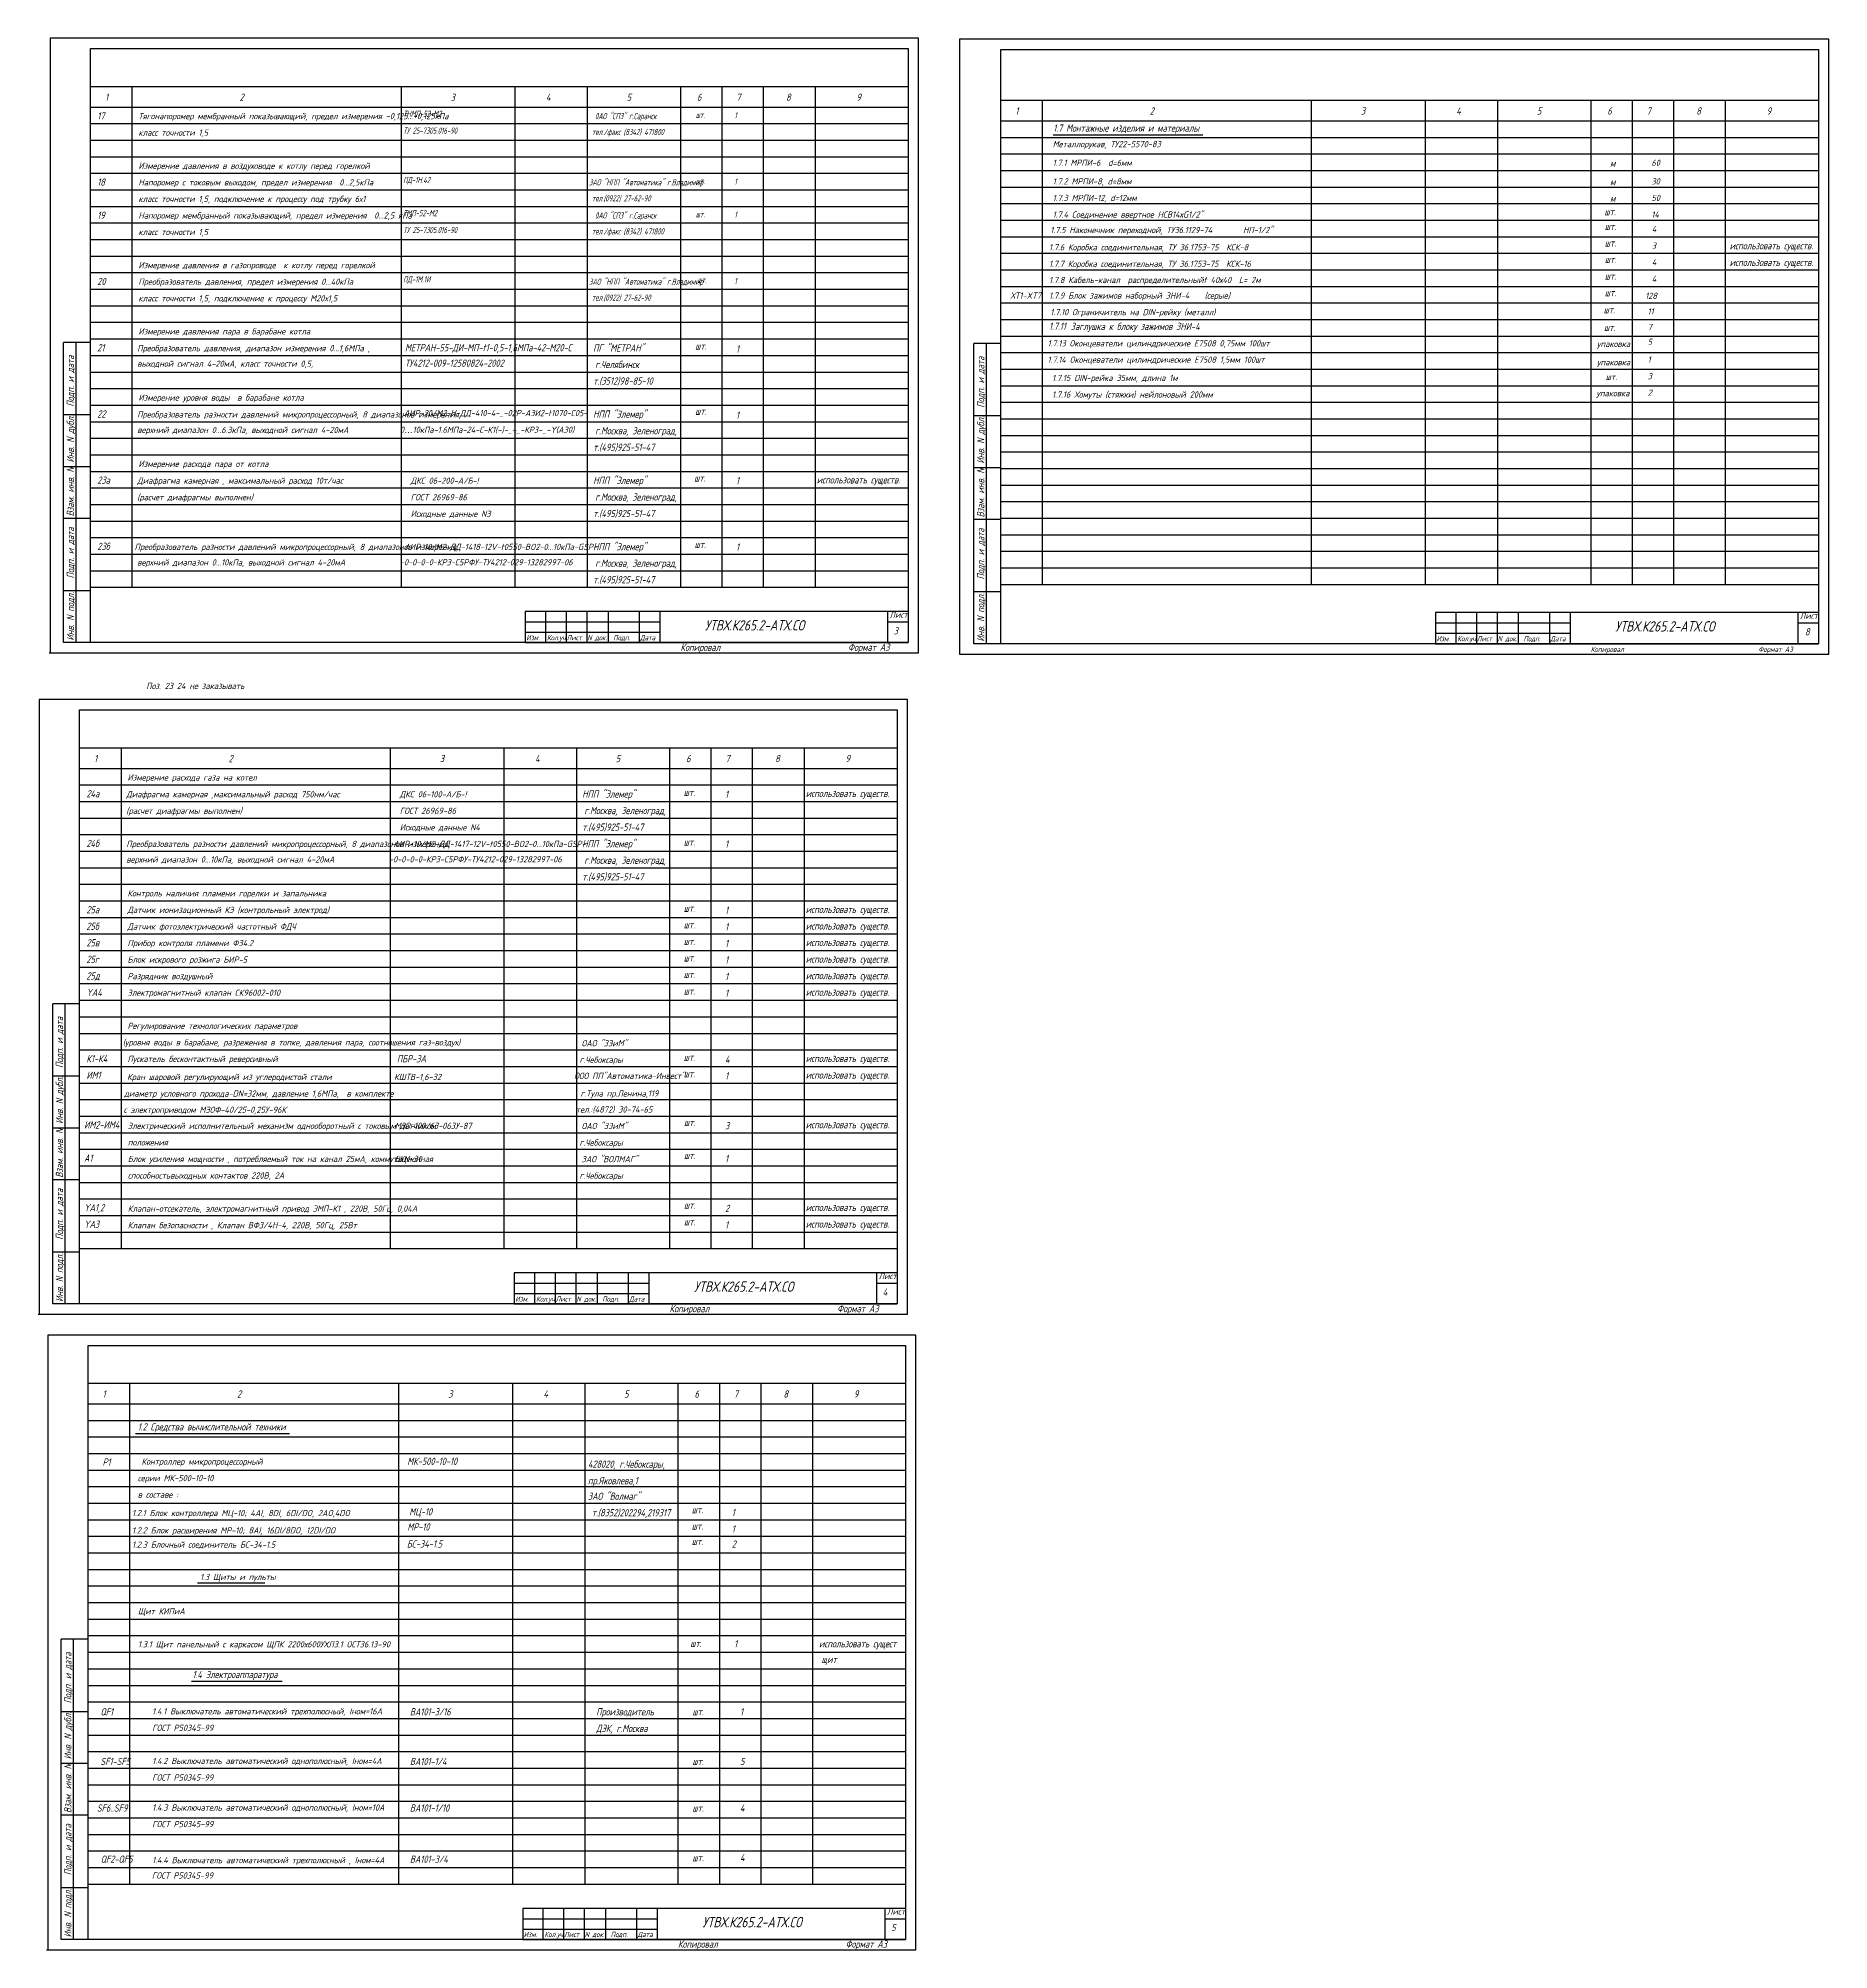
# Model space of a CAD drawing. Header units: millimetres. Extents: x -4 to 863, y -626 to 924.
# Drawn here: x -4 to 861, y -626 to 297 of the extents above; entities that cross this region are included whole.
import ezdxf

# ---------------------------------------------------------------- set-up
doc = ezdxf.new("R2010")
doc.units = ezdxf.units.MM
doc.linetypes.add('HIDDEN', pattern=[0.375, 0.25, -0.125])
doc.layers.add('АСУТП', color=7, linetype='Continuous')
doc.styles.get("Standard").update_dxf_attribs({"font": '', "width": 0.8, "oblique": 15, "height": 3})
doc.styles.add('АСУТП', font='', dxfattribs={"oblique": 15})
doc.styles.add('СТАНДАРТ', font='', dxfattribs={"oblique": 15, "height": 3.5})
doc.styles.get('Standard').set_extended_font_data('GOST type A')
doc.styles.get('АСУТП').set_extended_font_data('GOST type A')
doc.styles.get('СТАНДАРТ').set_extended_font_data('GOST type A')

msp = doc.modelspace()

# ---------------------------------------------------------------- texts
at = {"color": 7, "style": 'СТАНДАРТ', "oblique": 15}
for s, height, p in [('1', 3.5, (28.22, 266.75)), ('2', 3.5, (93.22, 266.75)), ('3', 3.5, (195.22, 266.75)), ('4', 3.5, (241.22, 266.75)), ('5', 3.5, (280.22, 266.75)), ('6', 3.5, (314.22, 266.75)), ('7', 3.5, (333.22, 266.75)), ('8', 3.5, (357.22, 266.75)), ('9', 3.5, (391.22, 266.75)), ('17', 3.5, (24.47, 257.75)), ('Тягонапоромер мембранный показывающий, предел измерения -0,125...+0,125кПа ', 3, (44.34, 257.88)), ('1', 3.5, (468, 260.12)), ('2', 3.5, (533, 260.12)), ('3', 3.5, (635, 260.12)), ('4', 3.5, (681, 260.12)), ('5', 3.5, (720, 260.12)), ('6', 3.5, (754, 260.12)), ('7', 3.5, (773, 260.12)), ('8', 3.5, (797, 260.12)), ('9', 3.5, (831, 260.12)), ('класс точности 1,5', 3, (44.34, 249.88)), ('1.7 Монтажные изделия и материалы', 3.5, (486.31, 251.84)), ('Измерение давления в воздуховоде к котлу перед горелкой', 3, (44.34, 233.88)), ('18', 3.5, (24.47, 225.75)), ('Напоромер с токовым выходом, предел измерения  0...2,5кПа ', 3, (44.34, 225.88)), ('19', 3.5, (24.47, 209.75)), ('класс точности 1,5, подключение к процессу под трубку 6х1', 3, (44.34, 217.88)), ('Напоромер мембранный показывающий, предел измерения  0...2,5 кПа ', 3, (44.34, 209.88)), ('класс точности 1,5', 3, (44.34, 201.88)), ('использовать существ.', 3.5, (813.12, 194.98)), ('Измерение давления в газопроводе  к котлу перед горелкой', 3, (44.34, 185.88)), ('использовать существ.', 3.5, (813.12, 186.98)), ('20', 3.5, (24.47, 177.75)), ('Преобразователь давления, предел измерения 0...40кПа ', 3, (44.34, 177.88)), ('класс точности 1,5, подключение к процессу М20х1,5', 3, (44.34, 169.88)), ('21', 3.5, (24.47, 145.75)), ('Преобразователь давления, диапазон измерения 0...1,6МПа , ', 3, (43.77, 145.76)), ('Измерение давления пара в барабане котла', 3, (44.34, 153.88)), ('МЕТРАН-55-ДИ-МП-t1-0,5-1,6МПа-42-М20-С', 3.5, (173.1, 145.76)), ('ПГ "МЕТРАН"', 3.5, (264.02, 145.63)), ('шт.', 3.5, (313.3, 146.5)), ('1', 3.5, (333.02, 145.13)), ('выходной сигнал 4-20мА, класс точности 0,5, ', 3, (43.77, 138.26)), ('ТУ4212-009-12580824-2002', 3.5, (173.1, 138.27)), ('г.Челябинск ', 3.5, (265.02, 137.63)), ('т.(3512)98-85-10', 3.5, (264.02, 129.63)), ('Измерение уровня воды  в барабане котла', 3, (44.34, 121.88)), ('22', 3.5, (24.47, 113.75)), ('Преобразователь разности давлений микропроцессорный, 8 диапазонов измерения, ', 3, (43.77, 113.76)), ('НПП "Элемер"', 3.5, (264.02, 113.63)), ('шт.', 3.5, (313.3, 115.05)), ('1', 3.5, (333.02, 113.13)), ('верхний диапазон 0...6.3кПа, выходной сигнал 4-20мА', 3, (43.77, 106.26)), ('г.Москва, Зеленоград,', 3.5, (265.02, 105.63)), ('Измерение расхода пара от котла', 3, (44.34, 89.88)), ('т.(495)925-51-47', 3.5, (264.02, 97.63)), ('23а', 3.5, (24.47, 81.75)), ('Диафрагма камерная , максимальный расход 10т/час', 3, (43.77, 81.76)), ('НПП "Элемер"', 3.5, (264.02, 81.63)), ('шт.', 3.5, (312.81, 82.79)), ('1', 3.5, (333.02, 81.5)), ('использовать существ.', 3.5, (372.03, 81.88)), ('(расчет диафрагмы выполнен)', 3, (43.77, 73.76)), ('г.Москва, Зеленоград,', 3.5, (265.02, 73.63)), ('т.(495)925-51-47', 3.5, (264.02, 65.63)), ('23б', 3.5, (24.47, 49.75)), ('Преобразователь разности давлений микропроцессорный, 8 диапазонов измерения, ', 3, (42.49, 49.76)), ('НПП "Элемер"', 3.5, (264.02, 49.63)), ('шт.', 3.5, (313.02, 50.7)), ('1', 3.5, (333.02, 49.41)), ('верхний диапазон 0...10кПа, выходной сигнал 4-20мА', 3, (43.77, 42.26)), ('т.(495)925-51-47', 3.5, (264.02, 33.63)), ('г.Москва, Зеленоград,', 3.5, (265.02, 41.63)), ('Копировал', 3.5, (306.22, 1)), ('Копировал', 3.5, (306.22, 1)), ('Копировал', 2.5, (746, 0.5)), ('Копировал', 2.5, (746, 0.5)), ('Поз. 23 24 не заказывать', 3, (48.11, -17.41)), ('1', 3.5, (22.94, -52.75)), ('2', 3.5, (87.94, -52.75)), ('3', 3.5, (189.94, -52.75)), ('4', 3.5, (235.94, -52.75)), ('5', 3.5, (274.94, -52.75)), ('6', 3.5, (308.94, -52.75)), ('7', 3.5, (327.94, -52.75)), ('8', 3.5, (351.94, -52.75)), ('9', 3.5, (385.94, -52.75)), ('Измерение расхода газа на котел', 3, (39.06, -61.62)), ('24а', 3.5, (19.19, -69.75)), ('Диафрагма камерная ,максимальный расход 750нм/час', 3, (38.49, -69.74)), ('НПП "Элемер"', 3.5, (258.74, -69.87)), ('шт.', 3.5, (307.78, -69.06)), ('1', 3.5, (327.74, -70.07)), ('использовать существ.', 3.5, (366.75, -69.62)), ('(расчет диафрагмы выполнен)', 3, (38.49, -77.74)), ('т.(495)925-51-47', 3.5, (258.74, -85.87)), ('г.Москва, Зеленоград,', 3.5, (259.74, -77.87)), ('24б', 3.5, (19.19, -93.75)), ('Преобразователь разности давлений микропроцессорный, 8 диапазонов измерения, ', 3, (38.49, -93.74)), ('НПП "Элемер"', 3.5, (258.74, -93.87)), ('шт.', 3.5, (307.78, -93.06)), ('1', 3.5, (327.74, -94.07)), ('верхний диапазон 0...10кПа, выходной сигнал 4-20мА', 3, (38.49, -101.24)), ('г.Москва, Зеленоград,', 3.5, (259.74, -101.87)), ('т.(495)925-51-47', 3.5, (258.74, -109.87)), ('Контроль наличия пламени горелки и запальника', 3, (39.06, -117.62)), ('25а', 3.5, (19.19, -125.75)), ('Датчик ионизационный КЭ (контрольный электрод)', 3, (39.06, -125.62)), ('шт.', 3.5, (307.78, -125.06)), ('1', 3.5, (327.74, -126.07)), ('использовать существ.', 3.5, (366.75, -125.62)), ('25б', 3.5, (19.19, -133.75)), ('25в', 3.5, (19.19, -141.75)), ('Датчик фотоэлектрический частотный ФДЧ', 3, (39.06, -133.62)), ('шт.', 3.5, (307.78, -133.06)), ('1', 3.5, (327.74, -134.07)), ('использовать существ.', 3.5, (366.75, -133.62)), ('25г', 3.5, (19.19, -149.75)), ('Прибор контроля пламени Ф34.2', 3, (39.06, -141.62)), ('Блок искрового розжига БИР-5', 3, (39.06, -149.62)), ('шт.', 3.5, (307.78, -141.06)), ('шт.', 3.5, (307.78, -149.06)), ('1', 3.5, (327.74, -142.07)), ('1', 3.5, (327.74, -150.07)), ('использовать существ.', 3.5, (366.75, -141.62)), ('использовать существ.', 3.5, (366.75, -149.62)), ('25д', 3.5, (19.19, -157.75)), ('Разрядник воздушный', 3, (39.06, -157.62)), ('шт.', 3.5, (307.78, -157.06)), ('1', 3.5, (327.74, -158.07)), ('использовать существ.', 3.5, (366.75, -157.62)), ('YA4', 3.5, (19.19, -165.75)), ('Электромагнитный клапан СК96002-010', 3, (39.06, -165.62)), ('шт.', 3.5, (307.78, -165.06)), ('1', 3.5, (327.74, -166.07)), ('использовать существ.', 3.5, (366.75, -165.62)), ('Регулирование технологических параметров', 3, (39.06, -181.62)), ('(уровня воды в барабане, разрежения в топке, давления пара, соотношения газ-воздух)', 3, (36.79, -189.62)), ('К1-К4', 3.5, (19.19, -197.75)), ('ИМ1', 3.5, (19.19, -205.75)), ('Пускатель бесконтактный реверсивный', 3, (39.06, -197.62)), ('ПБР-3А', 3.5, (169.19, -197.75)), ('шт.', 3.5, (307.78, -197.06)), ('шт.', 3.5, (307.78, -205.06)), ('4', 3.5, (327.74, -198.07)), ('1', 3.5, (327.74, -206.07)), ('использовать существ.', 3.5, (366.75, -197.62)), ('использовать существ.', 3.5, (366.75, -205.62)), ('ИМ2-ИМ4', 3.5, (18.08, -229.75)), ('шт.', 3.5, (307.92, -228.48)), ('3', 3.5, (327.74, -230.07)), ('использовать существ.', 3.5, (366.75, -229.62)), ('А1', 3.5, (18.08, -245.75)), ('шт.', 3.5, (307.92, -244.48)), ('1', 3.5, (327.74, -246.07)), ('YA1,2', 3.5, (18.08, -269.75)), ('шт.', 3.5, (307.92, -268.48)), ('2', 3.5, (327.74, -270.07)), ('использовать существ.', 3.5, (366.75, -269.62)), ('YA3', 3.5, (18.08, -277.75)), ('шт.', 3.5, (307.92, -276.48)), ('1', 3.5, (327.74, -278.07)), ('использовать существ.', 3.5, (366.75, -277.62)), ('Копировал', 3.5, (300.94, -318.5)), ('Копировал', 3.5, (300.94, -318.5)), ('1', 3.5, (27, -359.74)), ('2', 3.5, (92, -359.74)), ('3', 3.5, (194, -359.74)), ('4', 3.5, (240, -359.74)), ('5', 3.5, (279, -359.74)), ('6', 3.5, (313, -359.74)), ('7', 3.5, (332, -359.74)), ('8', 3.5, (356, -359.74)), ('9', 3.5, (390, -359.74)), ('1.2 Средства вычислительной техники', 3.5, (44, -375.62)), ('Р1', 3.5, (27, -392.62)), (' Контроллер микропроцессорный', 3, (44, -392.12)), ('МК-500-10-10 ', 3.5, (174.19, -392.27)), ('428020, г.Чебоксары,', 3.5, (261.5, -393.62)), ('серии МК-500-10-10 ', 3, (44, -400.12)), ('в составе :', 3, (44, -408.12)), ('ЗАО "Волмаг"', 3.5, (261.5, -409.12)), ('пр.Яковлева,1', 3.5, (261.5, -401.62)), ('1.2.1 Блок контроллера МЦ-10; 4AI, 8DI, 6DI/DO, 2AO,4DO', 3, (41.25, -416.99)), ('МЦ-10', 3.5, (175.15, -416.62)), (' т.(8352)202294,219317', 3.5, (261.5, -417.12)), ('шт.', 3.5, (311.66, -415.66)), ('1', 3.5, (331, -416.99)), ('1.2.2 Блок расширения МР-10; 8AI, 16DI/8DO, 12DI/DO', 3, (41.25, -425.37)), ('МР-10', 3.5, (174.24, -423.96)), ('шт.', 3.5, (311.66, -423.54)), ('1', 3.5, (331, -424.87)), ('1.2.3 Блочный соединитель БС-34-1.5', 3, (41.25, -432.24)), ('БС-34-1.5', 3.5, (174.04, -432.18)), ('шт.', 3.5, (311.66, -430.91)), ('2', 3.5, (331, -432.24)), ('1.3 Щиты и пульты', 3, (74.12, -447.91)), ('Щит КИПиА', 3, (44.12, -464.41)), ('1.3.1 Щит панельный с каркасом ЩПК 2200х600УХЛ3.1 ОСТ36.13-90 ', 3, (44.12, -480.41)), ('шт.', 3.5, (310.93, -480.21)), ('1', 3.5, (332.13, -480.41)), ('использовать сущест', 3.5, (373.12, -480.41)), ('щит', 3.5, (374.33, -488.01)), ('1.4 Электроаппаратура', 3.5, (70.48, -495.27)), ('QF1', 3.5, (25.98, -513.27)), ('1.4.1 Выключатель автоматический трехполюсный, Iном=16А', 3, (50.98, -512.77)), ('ВА101-3/16', 3.5, (175.48, -513.27)), ('Производитель', 3.5, (265.48, -513.27)), ('шт.', 3.5, (311.98, -513.27)), ('1', 3.5, (334.98, -513.27)), ('ГОСТ Р50345-99', 3, (50.98, -520.77)), ('ДЭК, г.Москва', 3.5, (265.48, -521.27)), ('SF1-SF5', 3.5, (25.98, -537.27)), ('1.4.2 Выключатель автоматический однополюсный, Iном=4А ', 3, (50.98, -536.77)), ('ВА101-1/4', 3.5, (175.48, -537.27)), ('шт.', 3.5, (311.98, -537.27)), ('5', 3.5, (334.98, -537.27)), ('ГОСТ Р50345-99', 3, (50.98, -544.77)), ('SF6..SF9', 3.5, (24.23, -559.77)), ('1.4.3 Выключатель автоматический однополюсный, Iном=10А', 3, (50.98, -559.27)), ('ВА101-1/10', 3.5, (175.48, -559.77)), ('шт.', 3.5, (311.98, -559.77)), ('4', 3.5, (334.98, -559.77)), ('ГОСТ Р50345-99', 3, (50.98, -567.27)), (' QF2-QF5', 3.5, (24.23, -584.47)), ('1.4.4 Выключатель автоматический трехполюсный , Iном=4А', 3, (50.98, -584.68)), ('ВА101-3/4', 3.5, (175.48, -584.47)), ('шт.', 3.5, (311.98, -583.77)), ('4', 3.5, (334.98, -583.77)), ('ГОСТ Р50345-99', 3, (50.86, -592.11)), ('Копировал', 3.5, (305, -625.49)), ('Копировал', 3.5, (305, -625.49))]:
    msp.add_text(s, height=height, dxfattribs=at).set_placement(p)
at = {"oblique": 15, "width": 0.8}
for s, p in [('ТНМП-52-М2', (172.22, 259)), ('0АО "СПЗ" г.Саранск ', (264.9, 257.89)), ('шт.', (313.6, 258.49)), ('1', (332.22, 258.21)), ('ТУ 25-7305.016-90', (172.22, 250.87)), ('тел./факс (8342) 471800', (263.44, 250.19)), ('ПД-1Н.42', (172.22, 227)), ('ЗАО "НПП "Автоматика" г.Владимир', (262, 225.89)), ('шт.', (313.6, 226.49)), ('1', (332.22, 226.21)), ('ТМП-52-М2', (172.22, 211)), ('тел.(0922) 27-62-90', (263.44, 218.19)), ('0АО "СПЗ" г.Саранск ', (264.9, 209.89)), ('шт.', (313.6, 210.49)), ('1', (332.22, 210.21)), ('ТУ 25-7305.016-90', (172.22, 202.87)), ('тел./факс (8342) 471800', (263.44, 202.19)), ('ПД-1М.1И', (172.22, 179)), ('ЗАО "НПП "Автоматика" г.Владимир', (262, 177.89)), ('шт.', (314.42, 178.76)), ('1', (332.22, 178.21)), ('тел.(0922) 27-62-90', (263.44, 170.19))]:
    msp.add_text(s, height=3, dxfattribs=at).set_placement(p)
at = {"color": 7, "linetype": 'HIDDEN', "style": 'СТАНДАРТ', "oblique": 15}
for s, p in [('Металлорукав, ТУ22-5570-83', (486.06, 244.34)), ('1.7.13 Оконцеватели цилиндрические Е7508 0,75мм 100шт', (483.58, 148.09)), ('1.7.14 Оконцеватели цилиндрические Е7508 1,5мм 100шт', (483.58, 140.21)), ('1.7.15 DIN-рейка 35мм, длина 1м', (485.75, 131.38)), ('1.7.16 Хомуты (стяжки) нейлоновый 200мм', (485.75, 123.38))]:
    msp.add_text(s, height=3, dxfattribs=at).set_placement(p)
at = {"color": 7, "linetype": 'Continuous', "style": 'СТАНДАРТ', "oblique": 15}
for s, height, p in [('1.7.1 МРПИ-6  d=6мм', 3, (486.06, 235.34)), ('м', 3.5, (755.31, 234.84)), ('60', 3, (775.31, 235.34)), ('1.7.2 МРПИ-8, d=8мм', 3, (486.06, 226.34)), ('м', 3.5, (755.31, 225.84)), ('30', 3, (775.31, 226.34)), ('1.7.3 МРПИ-12, d=12мм', 3, (486.06, 218.34)), ('1.7.4 Соединение ввертное НСВ14хG1/2"', 3, (486.06, 210.34)), ('шт.', 3.5, (752.61, 211.42)), ('м', 3.5, (755.31, 217.84)), ('50', 3, (775.31, 218.34)), ('14', 3, (775.31, 210.34)), ('шт.', 3.5, (752.77, 204.35)), ('4', 3, (775.47, 203.28)), ('шт.', 3.5, (752.77, 196.35)), ('3', 3, (775.47, 195.28)), ('шт.', 3.5, (752.77, 188.35)), ('4', 3, (775.47, 187.28)), ('шт.', 3.5, (752.77, 180.35)), ('4', 3, (775.47, 179.28)), ('шт.', 3.5, (752.21, 164.09)), ('шт.', 3.5, (752.77, 172.35)), ('128', 3, (772.31, 171.05)), ('11', 3, (773.44, 163.52)), ('1.7.11', 3.5, (484.25, 156.13)), (' Заглушка к блоку зажимов ЗНИ-4', 3.5, (492.91, 156.01)), ('шт.', 3.5, (752.38, 155.51)), ('7', 3, (773.5, 156.01)), ('упаковка', 3, (749.04, 147.83)), ('5', 3, (773.5, 148.88)), ('упаковка', 3, (749.04, 138.95)), ('1', 3, (773.5, 140.26)), ('шт.', 3, (753.24, 131.92)), ('3', 3, (773.5, 132.26)), ('упаковка', 3, (748.75, 124.01)), ('2', 3, (773.5, 124.26))]:
    msp.add_text(s, height=height, dxfattribs=at).set_placement(p)
at = {"color": 7, "linetype": 'Continuous', "oblique": 15}
for s, p in [('1.7.5 Наконечник переходной, ТУ36.1129-74        НП-1/2"', (484.89, 202.84)), ('1.7.6 Коробка соединительная, ТУ 36.1753-75  КСК-8', (484.26, 194.53)), ('1.7.7 Коробка соединительная, ТУ 36.1753-75  КСК-16', (484.26, 186.53))]:
    msp.add_text(s, height=3, dxfattribs=at).set_placement(p)
at = {"color": 7, "lineweight": 30, "style": 'СТАНДАРТ', "oblique": 15}
for s, p in [('Подп. и дата', (13.22, 119)), ('Подп. и дата', (453, 118.5)), ('Инв. N дубл.', (13.22, 92)), ('Инв. N дубл.', (453, 91.5)), ('Взам. инв. N', (13.22, 66)), ('Взам. инв. N', (453, 65.5)), ('Подп. и дата', (13.22, 36)), ('Подп. и дата', (453, 35.5)), ('Инв. N подл.', (13.22, 6)), ('Инв. N подл.', (453, 5.5)), ('Подп. и дата', (7.94, -200.5)), ('Инв. N дубл.', (7.94, -227.5)), ('Взам. инв. N', (7.94, -253.5)), ('Подп. и дата', (7.94, -283.5)), ('Инв. N подл.', (7.94, -313.5)), ('Подп. и дата', (12, -507.49)), ('Инв. N дубл.', (12, -534.49)), ('Взам. инв. N', (12, -560.49)), ('Подп. и дата', (12, -590.49)), ('Инв. N подл.', (12, -620.49))]:
    msp.add_text(s, height=3.5, rotation=90, dxfattribs=at).set_placement(p)
at = {"linetype": 'Continuous', "oblique": 15}
for s, p in [('АИР-20/М2-Н-ДД-410-4-_-02Р-А3И2-t1070-С05-', (172.58, 114.41)), ('0…10кПа-1.6МПа-24-С-К1(-)-_-_-КР3-_-Y(A30)', (170.66, 106.35)), ('ДКС 06-200-А/Б-!', (175.88, 81.76)), ('ГОСТ 26969-86', (175.88, 73.76)), ('Исходные данные N3', (175.88, 65.76)), (' АИР-10/М2-ДД-1418-12V-t0550-BO2-0...10кПа-GSP-', (170.95, 49.76)), ('-0-0-0-0-КР3-С5РФУ-ТУ4212-029-13282997-06', (170.66, 42.35)), ('ДКС 06-100-А/Б-!', (170.6, -69.74)), ('Исходные данные N4', (170.6, -85.74)), ('ГОСТ 26969-86', (170.6, -77.74)), (' АИР-10/М2-ДД-1417-12V-t0550-BO2-0...10кПа-GSP-', (165.67, -93.74)), ('-0-0-0-0-КР3-С5РФУ-ТУ4212-029-13282997-06', (165.38, -101.15))]:
    msp.add_text(s, height=3, dxfattribs=at).set_placement(p)
at = {"color": 7, "lineweight": 30, "style": 'СТАНДАРТ', "oblique": 15}
for s, height, p in [('Лист', 3, (407.22, 17)), ('Лист', 3, (847, 16.5)), ('3', 3.5, (409.22, 9)), ('8', 3.5, (849.5, 8.5)), ('Формат A3', 3.5, (387.22, 1)), ('Формат A3', 3.5, (387.22, 1)), ('Формат A3', 2.5, (827, 0.5)), ('Формат A3', 2.5, (827, 0.5)), ('Лист', 3, (401.94, -302.5)), ('4', 3.5, (403.94, -310.5)), ('Формат A3', 3.5, (381.94, -318.5)), ('Формат A3', 3.5, (381.94, -318.5)), ('Лист', 3, (406, -609.49)), ('5', 3.5, (408, -617.49)), ('Формат A3', 3.5, (386, -625.49)), ('Формат A3', 3.5, (386, -625.49))]:
    msp.add_text(s, height=height, dxfattribs=at).set_placement(p)
at = {"color": 0, "linetype": 'Continuous', "oblique": 15}
for p in [(318.01, 10.87), (757.79, 10.37), (312.73, -308.63), (316.79, -615.63)]:
    msp.add_text('УТВХ.К265.2-АТХ.СО', height=5, dxfattribs=at).set_placement(p)
at = {"color": 0, "linetype": 'Continuous', "style": 'СТАНДАРТ', "oblique": 15}
for s, p in [('Изм.', (231.72, 6.17)), ('Кол.уч.', (241.72, 6.17)), ('N док.', (261.22, 6.17)), ('Подп.', (273.72, 6.17)), ('Дата', (286.72, 6.17)), ('Изм.', (226.44, -313.33)), ('Кол.уч.', (236.44, -313.33)), ('N док.', (255.94, -313.33)), ('Подп.', (268.44, -313.33)), ('Дата', (281.44, -313.33)), ('Изм.', (230.5, -620.33)), ('Кол.уч.', (240.5, -620.33)), ('N док.', (260, -620.33)), ('Подп.', (272.5, -620.33)), ('Дата', (285.5, -620.33))]:
    msp.add_text(s, height=2.5, dxfattribs=at).set_placement(p)
at = {"color": 0, "linetype": 'Continuous', "lineweight": 30, "style": 'СТАНДАРТ', "oblique": 15}
for s, p in [('Лист', (251.22, 6.17)), ('Изм.', (671.5, 5.67)), ('Кол.уч.', (681.5, 5.67)), ('Лист', (691, 5.67)), ('N док.', (701, 5.67)), ('Подп.', (713.5, 5.67)), ('Дата', (726.5, 5.67)), ('Лист', (245.94, -313.33)), ('Лист', (250, -620.33))]:
    msp.add_text(s, height=2.5, dxfattribs=at).set_placement(p)
at = {"oblique": 15}
for s, p in [('ОАО "ЗЭиМ"', (258.45, -190.01)), ('ООО ПП"Автоматика-Инвест"', (254.88, -205.78)), ('г.Чебоксары', (257.45, -198.01)), ('г.Тула пр.Ленина,119', (257.94, -214.28)), ('тел.:(4872) 30-74-65', (255.72, -222.03)), ('ОАО "ЗЭиМ"', (258.45, -230.01)), ('г.Чебоксары', (257.45, -238.01)), ('ЗАО "ВОЛМАГ"', (258.45, -246.01)), ('г.Чебоксары', (257.45, -254.01))]:
    msp.add_text(s, height=3, dxfattribs=at).set_placement(p)
at = {"color": 7, "oblique": 15}
for s, p in [('диаметр условного прохода-DN=32мм, давление 1,6МПа,  в комплекте ', (37.45, -214.32)), ('Кран шаровой регулирующий из углеродистой стали', (38.87, -206.32)), ('КШТВ-1,6-32', (167.87, -206.32)), ('с электроприводом МЭОФ-40/25-0,25У-96К', (37.18, -222.18)), ('Электрический исполнительный механизм однооборотный с токовым датчиком  ', (39.21, -229.93)), ('МЭО-100/63-063У-87', (168.21, -229.93)), ('положения', (39.21, -237.93)), ('Блок усиления мощности , потребляемый ток на канал 25мА, коммутационная ', (39.21, -245.93)), ('БУМ-30', (168.21, -245.93)), ('способностьвыходных контактов 220В, 2А', (39.21, -253.93)), ('Клапан-отсекатель, электромагнитный привод ЭМП-К1 , 220В, 50Гц, 0,04А', (39.21, -269.93)), ('Клапан безопасности , Клапан ВФ3/4Н-4, 220В, 50Гц, 25Вт', (39.21, -277.93))]:
    msp.add_text(s, height=3, dxfattribs=at).set_placement(p)
at = {"layer": 'АСУТП', "style": 'АСУТП', "oblique": 15}
msp.add_text('1.7.8 Кабель-канал  распределительныйt 40х40  L= 2м', height=3, dxfattribs=at).set_placement((484.28, 178.71))
at = {"layer": 'АСУТП', "color": 0, "style": 'АСУТП', "oblique": 15}
for s, p in [('ХТ1-XT7', (465.66, 171.19)), ('1.7.9 Блок зажимов наборный ЗНИ-4    (серые)', (484.29, 171.19)), ('1.7.10 Ограничитель на DIN-рейку (металл)', (484.9, 163.19))]:
    msp.add_text(s, height=3, dxfattribs=at).set_placement(p)

# ---------------------------------------------------------------- linework, layer by layer
at = {"color": 7}
for p, q in [((1.72, 297), (1.72, 0)), ((421.22, 297), (1.72, 297)), ((421.22, 0), (421.22, 297)), ((861, 296.5), (441, 296.5)), ((441, 296.5), (441, -0.5)), ((861, -0.5), (861, 296.5)), ((21.22, 273.75), (416.22, 273.75)), ((41.22, 273.75), (41.22, 31.75)), ((171.22, 273.75), (171.22, 31.75)), ((226.22, 273.75), (226.22, 31.75)), ((261.22, 273.75), (261.22, 31.75)), ((306.22, 273.75), (306.22, 31.75)), ((326.22, 273.75), (326.22, 31.75)), ((346.22, 273.75), (346.22, 31.75)), ((371.22, 273.75), (371.22, 31.75)), ((21.22, 263.75), (416.22, 263.75)), ((461, 267.12), (856, 267.12)), ((481, 267.12), (481, 33.12)), ((611, 267.12), (611, 33.12)), ((666, 267.12), (666, 33.12)), ((701, 267.12), (701, 33.12)), ((746, 267.12), (746, 33.12)), ((766, 267.12), (766, 33.12)), ((786, 267.12), (786, 33.12)), ((811, 267.12), (811, 33.12)), ((21.22, 255.75), (416.22, 255.75)), ((461, 257.12), (856, 257.12)), ((486.31, 250.34), (558.57, 250.34)), ((21.22, 247.75), (416.22, 247.75)), ((461, 249.12), (856, 249.12)), ((461, 241.12), (856, 241.12)), ((21.22, 239.75), (416.22, 239.75)), ((21.22, 231.75), (416.22, 231.75)), ((461, 233.12), (856, 233.12)), ((21.22, 223.75), (416.22, 223.75)), ((461, 225.12), (856, 225.12)), ((21.22, 215.75), (416.22, 215.75)), ((461, 217.12), (856, 217.12)), ((21.22, 207.75), (416.22, 207.75)), ((461, 209.12), (856, 209.12)), ((21.22, 199.75), (416.22, 199.75)), ((461, 201.12), (856, 201.12)), ((21.22, 191.75), (416.22, 191.75)), ((461, 193.12), (856, 193.12)), ((461, 185.12), (856, 185.12)), ((21.22, 183.75), (416.22, 183.75)), ((21.22, 175.75), (416.22, 175.75)), ((461, 177.12), (856, 177.12)), ((21.22, 167.75), (416.22, 167.75)), ((461, 169.12), (856, 169.12)), ((21.22, 159.75), (416.22, 159.75)), ((461, 161.12), (856, 161.12)), ((21.22, 151.75), (416.22, 151.75)), ((461, 153.12), (856, 153.12)), ((21.22, 143.75), (416.22, 143.75)), ((461, 145.12), (856, 145.12)), ((21.22, 135.75), (416.22, 135.75)), ((461, 137.12), (856, 137.12)), ((21.22, 127.75), (416.22, 127.75)), ((461, 129.12), (856, 129.12)), ((461, 121.12), (856, 121.12)), ((21.22, 119.75), (416.22, 119.75)), ((21.22, 111.75), (416.22, 111.75)), ((461, 113.12), (856, 113.12)), ((21.22, 103.75), (416.22, 103.75)), ((461, 105.12), (856, 105.12)), ((21.22, 95.75), (416.22, 95.75)), ((461, 97.12), (856, 97.12)), ((21.22, 87.75), (416.22, 87.75)), ((461, 89.12), (856, 89.12)), ((21.22, 79.75), (416.22, 79.75)), ((461, 81.12), (856, 81.12)), ((21.22, 71.75), (416.22, 71.75)), ((461, 73.12), (856, 73.12)), ((461, 65.12), (856, 65.12)), ((21.22, 63.75), (416.22, 63.75)), ((21.22, 55.75), (416.22, 55.75)), ((461, 57.12), (856, 57.12)), ((21.22, 47.75), (416.22, 47.75)), ((461, 49.12), (856, 49.12)), ((21.22, 39.75), (416.22, 39.75)), ((461, 41.12), (856, 41.12)), ((21.22, 31.75), (416.22, 31.75)), ((461, 33.12), (856, 33.12)), ((231.22, 15), (296.22, 15)), ((671, 14.5), (736, 14.5)), ((1.22, 0), (421.22, 0)), ((441, -0.5), (861, -0.5)), ((-3.56, -22.5), (-3.56, -319.5)), ((415.94, -22.5), (-3.56, -22.5)), ((415.94, -319.5), (415.94, -22.5)), ((15.94, -45.75), (410.94, -45.75)), ((35.94, -45.75), (35.94, -287.75)), ((165.94, -45.75), (165.94, -287.75)), ((220.94, -45.75), (220.94, -287.75)), ((255.94, -45.75), (255.94, -287.75)), ((300.94, -45.75), (300.94, -287.75)), ((320.94, -45.75), (320.94, -287.75)), ((340.94, -45.75), (340.94, -287.75)), ((365.94, -45.75), (365.94, -287.75)), ((15.94, -55.75), (410.94, -55.75)), ((15.94, -63.75), (410.94, -63.75)), ((15.94, -71.75), (410.94, -71.75)), ((15.94, -79.75), (410.94, -79.75)), ((15.94, -87.75), (410.94, -87.75)), ((15.94, -95.75), (410.94, -95.75)), ((15.94, -103.75), (410.94, -103.75)), ((15.94, -111.75), (410.94, -111.75)), ((15.94, -119.75), (410.94, -119.75)), ((15.94, -127.75), (410.94, -127.75)), ((15.94, -135.75), (410.94, -135.75)), ((15.94, -143.75), (410.94, -143.75)), ((15.94, -151.75), (410.94, -151.75)), ((15.94, -159.75), (410.94, -159.75)), ((15.94, -167.75), (410.94, -167.75)), ((15.94, -175.75), (410.94, -175.75)), ((15.94, -183.75), (410.94, -183.75)), ((15.94, -191.75), (410.94, -191.75)), ((15.94, -199.75), (410.94, -199.75)), ((15.94, -207.75), (410.94, -207.75)), ((15.94, -215.75), (410.94, -215.75)), ((15.94, -223.75), (410.94, -223.75)), ((15.94, -231.75), (410.94, -231.75)), ((15.94, -239.75), (410.94, -239.75)), ((15.94, -247.75), (410.94, -247.75)), ((15.94, -255.75), (410.94, -255.75)), ((15.94, -263.75), (410.94, -263.75)), ((15.94, -271.75), (410.94, -271.75)), ((15.94, -279.75), (410.94, -279.75)), ((15.94, -287.75), (410.94, -287.75)), ((225.94, -304.5), (290.94, -304.5)), ((-4.06, -319.5), (415.94, -319.5)), ((0.5, -329.49), (0.5, -626.49)), ((420, -329.49), (0.5, -329.49)), ((420, -626.49), (420, -329.49)), ((20, -352.74), (415, -352.74)), ((40, -352.74), (40, -594.74)), ((170, -352.74), (170, -594.74)), ((225, -352.74), (225, -594.74)), ((260, -352.74), (260, -594.74)), ((305, -352.74), (305, -594.74)), ((325, -352.74), (325, -594.74)), ((345, -352.74), (345, -594.74)), ((370, -352.74), (370, -594.74)), ((20, -362.74), (415, -362.74)), ((20, -370.74), (415, -370.74)), ((43, -377.12), (117.34, -377.12)), ((20, -378.74), (415, -378.74)), ((20, -386.74), (415, -386.74)), ((20, -394.74), (415, -394.74)), ((20, -402.74), (415, -402.74)), ((20, -410.74), (415, -410.74)), ((20, -418.74), (415, -418.74)), ((20, -426.74), (415, -426.74)), ((20, -434.74), (415, -434.74)), ((20, -442.74), (415, -442.74)), ((20, -450.74), (415, -450.74)), ((72.93, -449.22), (105.35, -449.22)), ((20, -458.74), (415, -458.74)), ((20, -466.74), (415, -466.74)), ((20, -474.74), (415, -474.74)), ((20, -482.74), (415, -482.74)), ((20, -490.74), (415, -490.74)), ((69.98, -496.77), (113.86, -496.77)), ((20, -498.74), (415, -498.74)), ((20, -506.74), (415, -506.74)), ((20, -514.74), (415, -514.74)), ((20, -522.74), (415, -522.74)), ((20, -530.74), (415, -530.74)), ((20, -538.74), (415, -538.74)), ((20, -546.74), (415, -546.74)), ((20, -554.74), (415, -554.74)), ((20, -562.74), (415, -562.74)), ((20, -570.74), (415, -570.74)), ((20, -578.74), (415, -578.74)), ((20, -586.74), (415, -586.74)), ((20, -594.74), (415, -594.74)), ((230, -611.49), (295, -611.49)), ((0, -626.49), (420, -626.49))]:
    msp.add_line(p, q, dxfattribs=at)
at = {"color": 7, "lineweight": 30}
for p, q in [((21.22, 5), (21.22, 292)), ((21.22, 292), (416.22, 292)), ((416.22, 292), (416.22, 5)), ((461, 4.5), (461, 291.5)), ((461, 291.5), (856, 291.5)), ((856, 291.5), (856, 4.5)), ((8.22, 5), (8.22, 150)), ((21.22, 150), (8.22, 150)), ((14.22, 5), (14.22, 150)), ((448, 4.5), (448, 149.5)), ((461, 149.5), (448, 149.5)), ((454, 4.5), (454, 149.5)), ((21.22, 115), (8.22, 115)), ((461, 114.5), (448, 114.5)), ((21.22, 90), (8.22, 90)), ((461, 89.5), (448, 89.5)), ((21.22, 65), (8.22, 65)), ((461, 64.5), (448, 64.5)), ((21.22, 30), (8.22, 30)), ((461, 29.5), (448, 29.5)), ((231.22, 20), (231.22, 5)), ((416.22, 20), (231.22, 20)), ((240.97, 20), (240.97, 5)), ((250.97, 20), (250.97, 5)), ((260.97, 20), (260.97, 5)), ((271.22, 20), (271.22, 5)), ((286.22, 20), (286.22, 5)), ((296.22, 20), (296.22, 5)), ((406.22, 20), (406.22, 5)), ((671, 19.5), (671, 4.5)), ((856, 19.5), (671, 19.5)), ((680.75, 19.5), (680.75, 4.5)), ((690.75, 19.5), (690.75, 4.5)), ((700.75, 19.5), (700.75, 4.5)), ((711, 19.5), (711, 4.5)), ((726, 19.5), (726, 4.5)), ((736, 19.5), (736, 4.5)), ((846, 19.5), (846, 4.5)), ((231.22, 10), (296.22, 10)), ((406.22, 15), (416.22, 15)), ((671, 9.5), (736, 9.5)), ((846, 14.5), (856, 14.5)), ((21.22, 5), (8.22, 5)), ((416.22, 5), (21.22, 5)), ((231.22, 5), (416.22, 5)), ((461, 4.5), (448, 4.5)), ((856, 4.5), (461, 4.5)), ((671, 4.5), (856, 4.5)), ((15.94, -314.5), (15.94, -27.5)), ((15.94, -27.5), (410.94, -27.5)), ((410.94, -27.5), (410.94, -314.5)), ((2.94, -314.5), (2.94, -169.5)), ((15.94, -169.5), (2.94, -169.5)), ((8.94, -314.5), (8.94, -169.5)), ((15.94, -204.5), (2.94, -204.5)), ((15.94, -229.5), (2.94, -229.5)), ((15.94, -254.5), (2.94, -254.5)), ((15.94, -289.5), (2.94, -289.5)), ((225.94, -299.5), (225.94, -314.5)), ((410.94, -299.5), (225.94, -299.5)), ((235.69, -299.5), (235.69, -314.5)), ((245.69, -299.5), (245.69, -314.5)), ((255.69, -299.5), (255.69, -314.5)), ((265.94, -299.5), (265.94, -314.5)), ((280.94, -299.5), (280.94, -314.5)), ((290.94, -299.5), (290.94, -314.5)), ((400.94, -299.5), (400.94, -314.5)), ((400.94, -304.5), (410.94, -304.5)), ((225.94, -309.5), (290.94, -309.5)), ((15.94, -314.5), (2.94, -314.5)), ((410.94, -314.5), (15.94, -314.5)), ((225.94, -314.5), (410.94, -314.5)), ((20, -621.49), (20, -334.49)), ((20, -334.49), (415, -334.49)), ((415, -334.49), (415, -621.49)), ((7, -621.49), (7, -476.49)), ((20, -476.49), (7, -476.49)), ((13, -621.49), (13, -476.49)), ((20, -511.49), (7, -511.49)), ((20, -536.49), (7, -536.49)), ((20, -561.49), (7, -561.49)), ((20, -596.49), (7, -596.49)), ((230, -606.49), (230, -621.49)), ((415, -606.49), (230, -606.49)), ((239.75, -606.49), (239.75, -621.49)), ((249.75, -606.49), (249.75, -621.49)), ((259.75, -606.49), (259.75, -621.49)), ((270, -606.49), (270, -621.49)), ((285, -606.49), (285, -621.49)), ((295, -606.49), (295, -621.49)), ((405, -606.49), (405, -621.49)), ((230, -616.49), (295, -616.49)), ((405, -611.49), (415, -611.49)), ((20, -621.49), (7, -621.49)), ((415, -621.49), (20, -621.49)), ((230, -621.49), (415, -621.49))]:
    msp.add_line(p, q, dxfattribs=at)

msp.set_redraw_order([(e.dxf.handle, doc.entitydb.next_handle()) for e in msp.query("TEXT MTEXT ATTDEF DIMENSION ARC_DIMENSION")])  # texts and dimensions are drawn at this point

doc.saveas('drawing.dxf')
